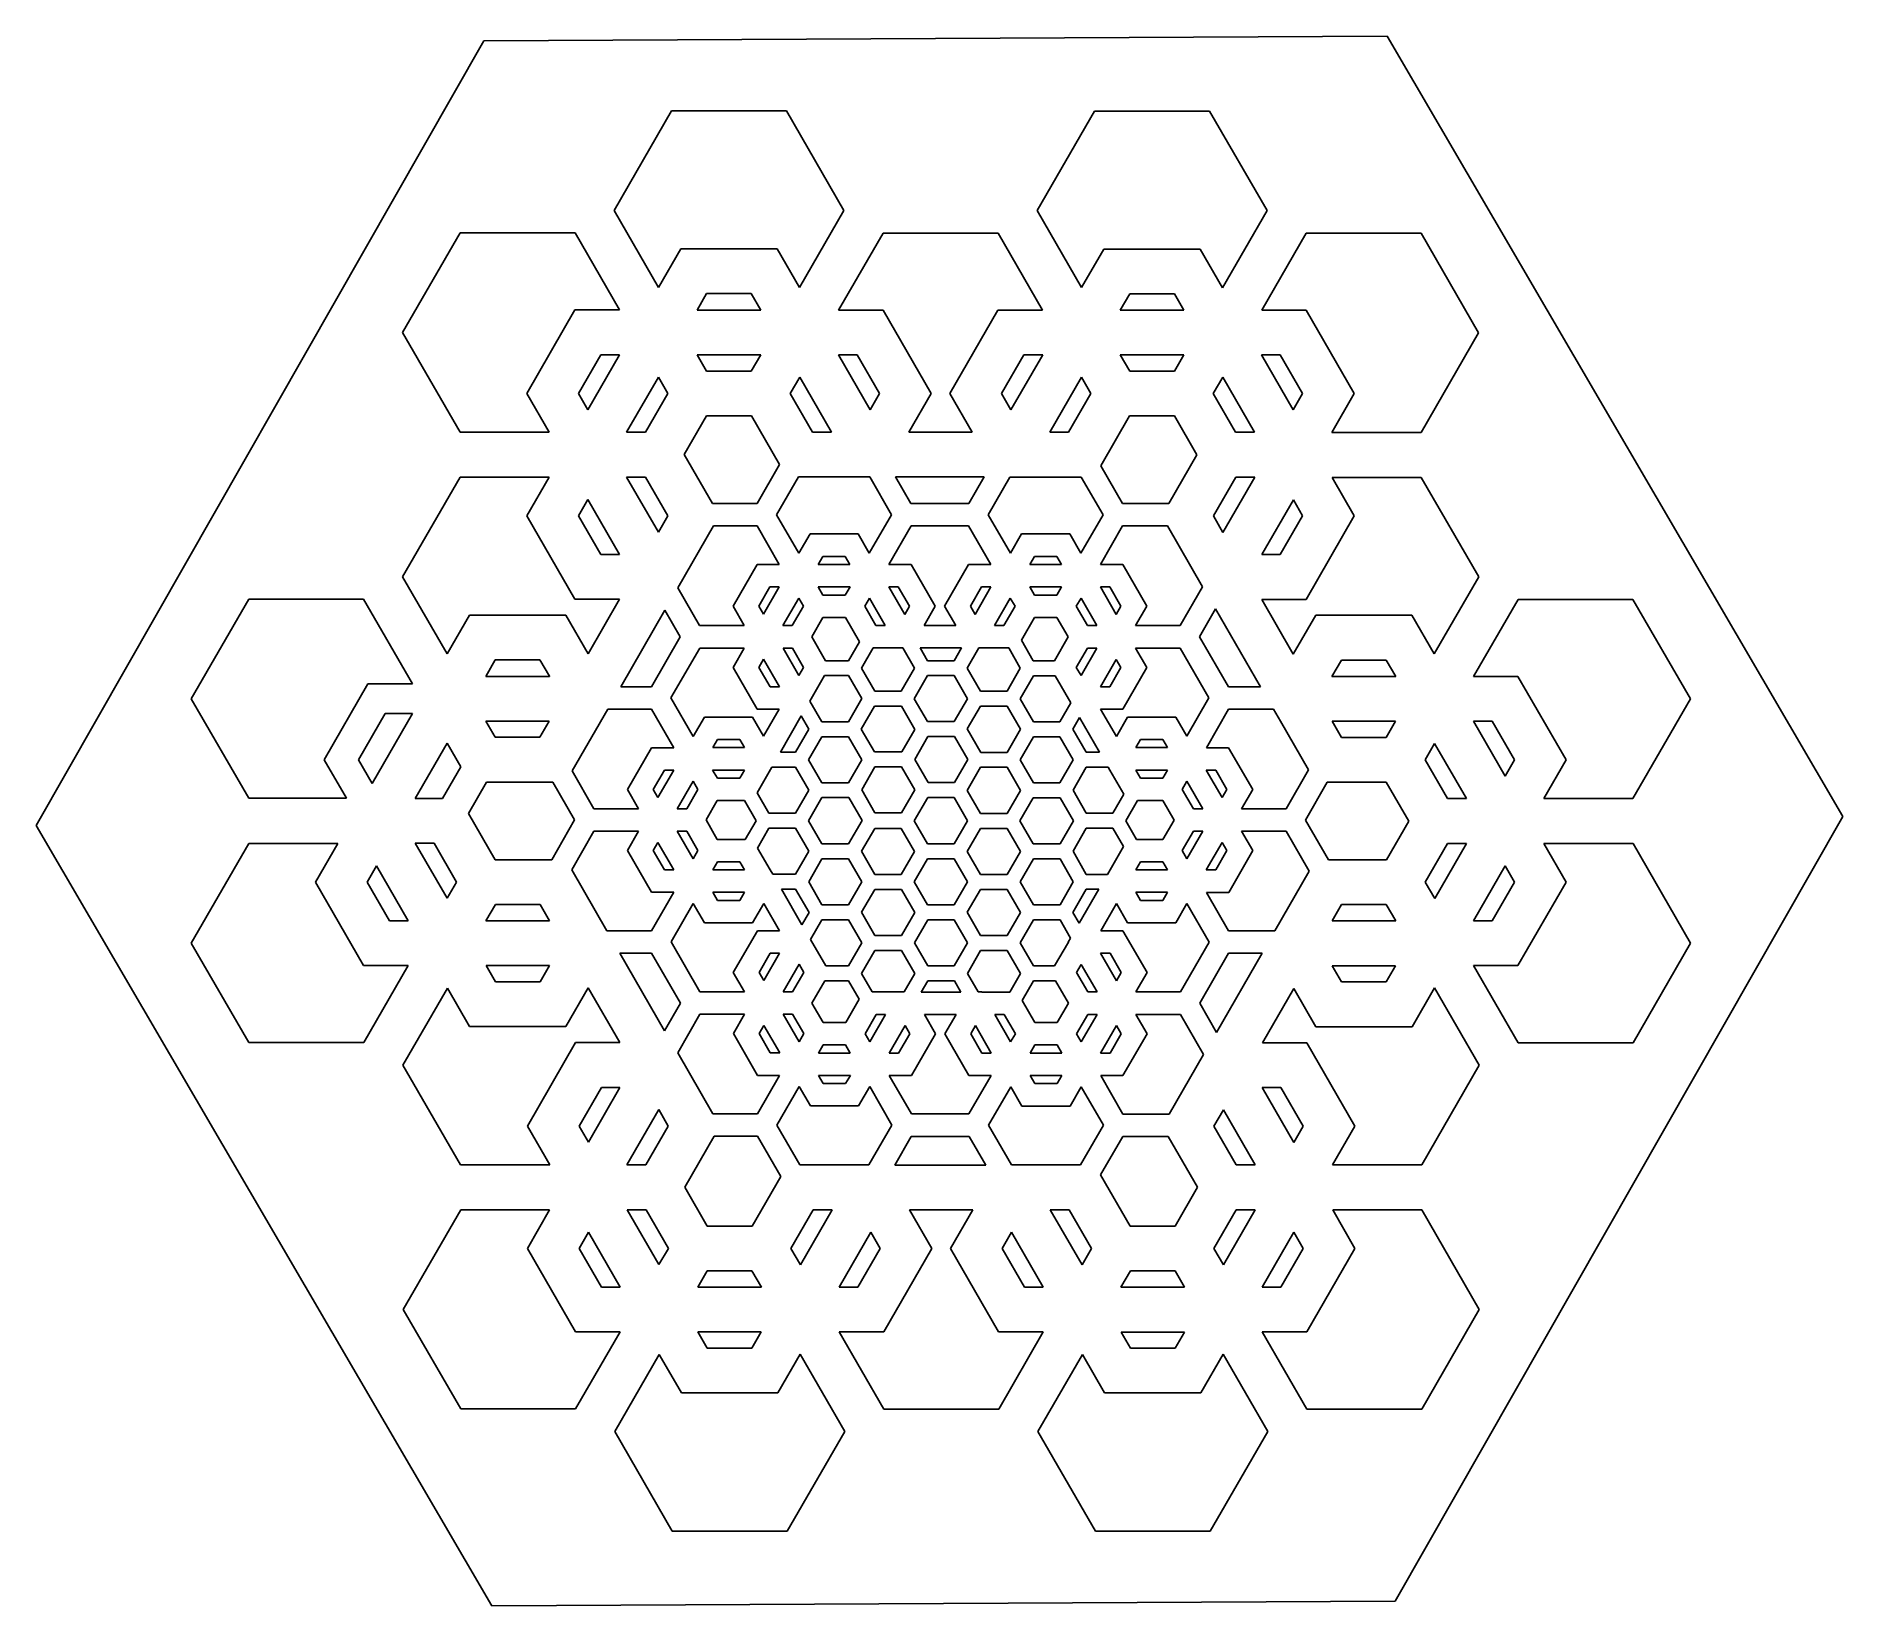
# Model space of a CAD drawing. Extents: x 129 to 1341, y 85 to 1137.
import ezdxf

# ---------------------------------------------------------------- set-up
doc = ezdxf.new("R2010")
doc.units = 0
doc.layers.add('Layer_1', color=7, linetype='CONTINUOUS')

msp = doc.modelspace()

# ---------------------------------------------------------------- linework, layer by layer
at = {"layer": 'Layer_1', "color": 1}
for p, q in [((429.560962, 1134.069908), (129.338783, 607.93713)), ((1035.316707, 1137.135899), (429.560962, 1134.069908)), ((1340.849709, 614.069113), (1035.316707, 1137.135899)), ((129.338783, 607.93713), (434.871326, 84.870696)), ((1040.627106, 87.936688), (1340.849709, 614.069113)), ((434.871326, 84.870696), (1040.627106, 87.936688)), ((1040.627106, 87.936688), (1040.627106, 87.936688))]:
    msp.add_line(p, q, dxfattribs=at)
at = {"layer": 'Layer_1', "color": 5}
for p, q in [((516.881011, 1020.302249), (555.420572, 1087.05486)), ((555.420572, 1087.05486), (632.500718, 1087.05486)), ((632.500718, 1087.05486), (671.040138, 1020.301896)), ((800.561264, 1020.192535), (839.101002, 1086.945146)), ((839.101002, 1086.945146), (916.180335, 1086.945146)), ((916.180335, 1086.945146), (954.720567, 1020.192183)), ((546.703222, 968.649233), (516.881011, 1020.302249)), ((671.040138, 1020.301896), (641.1872, 968.594905)), ((671.040138, 1020.301896), (671.040138, 1020.301896)), ((830.383086, 968.538813), (800.561264, 1020.192535)), ((954.720567, 1020.192183), (924.867453, 968.485191)), ((954.720567, 1020.192183), (954.720567, 1020.192183)), ((375.061875, 938.503313), (413.601789, 1005.256277)), ((413.601789, 1005.256277), (490.681617, 1005.256277)), ((490.681617, 1005.256277), (520.524712, 953.566571)), ((561.638775, 994.518427), (546.703222, 968.649233)), ((626.220144, 994.518427), (561.638775, 994.518427)), ((641.1872, 968.594905), (626.220144, 994.518427)), ((667.475318, 953.517888), (697.282571, 1005.145505)), ((697.282571, 1005.145505), (774.362434, 1005.145505)), ((774.362434, 1005.145505), (804.205705, 953.456152)), ((845.318816, 994.40836), (830.383086, 968.538813)), ((909.900221, 994.40836), (845.318816, 994.40836)), ((924.867453, 968.485191), (909.900221, 994.40836)), ((951.166084, 953.410996), (980.982332, 1005.054488)), ((980.982332, 1005.054488), (1058.062301, 1005.054488)), ((1058.062301, 1005.054488), (1096.601898, 938.301877)), ((572.625933, 953.549285), (578.959176, 964.51891)), ((578.959176, 964.51891), (608.899743, 964.51891)), ((608.899743, 964.51891), (615.23281, 953.549638)), ((856.306468, 953.439571), (862.639358, 964.408491)), ((862.639358, 964.408491), (892.579925, 964.408491)), ((892.579925, 964.408491), (898.912957, 953.439219)), ((490.638155, 953.566571), (458.347523, 897.637535)), ((520.524712, 953.566571), (490.638155, 953.566571)), ((615.23281, 953.549285), (572.625933, 953.549285)), ((615.23281, 953.549638), (615.23281, 953.549285)), ((697.253608, 953.517888), (667.475318, 953.517888)), ((729.544698, 897.588499), (697.253608, 953.517888)), ((774.319148, 953.456152), (742.028516, 897.527116)), ((804.205705, 953.456152), (774.319148, 953.456152)), ((898.912957, 953.439571), (856.306468, 953.439571)), ((898.912957, 953.439219), (898.912957, 953.439571)), ((980.930298, 953.410996), (951.166084, 953.410996)), ((1013.221, 897.480902), (980.930298, 953.410996)), ((413.602142, 871.750349), (375.061875, 938.503313)), ((1096.601898, 938.300819), (1058.062336, 871.548208)), ((1096.601898, 938.301877), (1096.601898, 938.300819)), ((492.988395, 897.63683), (507.95852, 923.565644)), ((520.597384, 923.565996), (499.307774, 886.691194)), ((507.95852, 923.565644), (520.597384, 923.565644)), ((520.597384, 923.565644), (520.597384, 923.565996)), ((578.958047, 912.660224), (572.671406, 923.54871)), ((572.671406, 923.54871), (615.185961, 923.54871)), ((615.185961, 923.549416), (608.899108, 912.660224)), ((615.185961, 923.54871), (615.185961, 923.549416)), ((688.601698, 886.674966), (667.330256, 923.518019)), ((667.330256, 923.518019), (679.932925, 923.518019)), ((679.932925, 923.518019), (694.903191, 897.588852)), ((776.668436, 897.527116), (791.638738, 923.456283)), ((804.277496, 923.456283), (782.987533, 886.581127)), ((791.638738, 923.456283), (804.277496, 923.456283)), ((804.277496, 923.456283), (804.277496, 923.456283)), ((862.639393, 912.549805), (856.352117, 923.439349)), ((856.352117, 923.439349), (898.866813, 923.439349)), ((898.866813, 923.439349), (892.579608, 912.549805)), ((898.866813, 923.439349), (898.866813, 923.439349)), ((972.29525, 886.594885), (951.040213, 923.410421)), ((951.040213, 923.410421), (963.610073, 923.410421)), ((963.610073, 923.410421), (978.580163, 897.480902)), ((608.899108, 912.660224), (578.958047, 912.660224)), ((892.579608, 912.549805), (862.639393, 912.549805)), ((458.347523, 897.637535), (473.292706, 871.751055)), ((499.307774, 886.691194), (492.988395, 897.63683)), ((525.297795, 871.707663), (546.568708, 908.55001)), ((552.869142, 897.636477), (537.899017, 871.707663)), ((546.568708, 908.55001), (552.869142, 897.636477)), ((552.869142, 897.636477), (552.869142, 897.636477)), ((635.022091, 897.589205), (641.341047, 908.533783)), ((649.992145, 871.659685), (635.022091, 897.589205)), ((641.341047, 908.533783), (662.630409, 871.660038)), ((694.903191, 897.589205), (688.601698, 886.674966)), ((694.903191, 897.588852), (694.903191, 897.589205)), ((714.562932, 871.639224), (729.544698, 897.588499)), ((742.028516, 897.527116), (756.973841, 871.639577)), ((782.987533, 886.581127), (776.668436, 897.527116)), ((808.976707, 871.598655), (830.247796, 908.441002)), ((836.548407, 897.527821), (821.578106, 871.598655)), ((830.247796, 908.441002), (836.548407, 897.528174)), ((836.548407, 897.528174), (836.548407, 897.527821)), ((918.699874, 897.480549), (925.034705, 908.452644)), ((933.669964, 871.55103), (918.699874, 897.480549)), ((925.034705, 908.452644), (946.340507, 871.55103)), ((978.580163, 897.480549), (972.29525, 886.594885)), ((978.580163, 897.480902), (978.580163, 897.480549)), ((998.248758, 871.548208), (1013.221, 897.480902)), ((563.849139, 856.656399), (578.862303, 882.660002)), ((578.862303, 882.660002), (609.00025, 882.660002)), ((609.00025, 882.660002), (627.904905, 849.916227)), ((843.205959, 849.059683), (862.542238, 882.551346)), ((862.542238, 882.551346), (892.678668, 882.551346)), ((892.678668, 882.551346), (907.734941, 856.47366)), ((473.292706, 871.750349), (413.602142, 871.750349)), ((473.292706, 871.751055), (473.292706, 871.750349)), ((537.899017, 871.707663), (525.297795, 871.707663)), ((662.630409, 871.659685), (649.992145, 871.659685)), ((662.630409, 871.660038), (662.630409, 871.659685)), ((756.973841, 871.639224), (714.562932, 871.639224)), ((756.973841, 871.639577), (756.973841, 871.639224)), ((821.578106, 871.598655), (808.976707, 871.598655)), ((946.340507, 871.55103), (933.669964, 871.55103)), ((946.340507, 871.55103), (946.340507, 871.55103)), ((1058.062336, 871.548208), (998.248758, 871.548208)), ((582.817824, 823.801852), (563.849139, 856.656399)), ((627.904905, 849.91658), (612.827536, 823.801852)), ((627.904905, 849.916227), (627.904905, 849.91658)), ((857.809371, 823.765163), (843.205959, 849.059683)), ((907.734941, 856.472955), (888.8511, 823.765163)), ((907.734941, 856.47366), (907.734941, 856.472955)), ((375.097682, 774.733991), (413.63742, 841.486955)), ((413.63742, 841.486955), (473.284592, 841.486955)), ((473.284592, 841.486955), (458.364738, 815.645277)), ((546.582501, 804.724688), (525.307708, 841.574444)), ((525.307708, 841.574444), (537.916409, 841.574444)), ((537.916409, 841.574444), (552.886993, 815.644924)), ((625.843625, 816.344835), (640.458855, 841.65911)), ((640.458855, 841.65911), (641.333321, 841.65911)), ((641.333321, 841.65911), (679.951975, 841.65911)), ((679.951975, 841.65911), (679.963616, 841.641471)), ((679.963616, 841.641471), (688.32011, 841.641471)), ((688.32011, 841.641471), (702.92437, 816.347305)), ((715.944198, 823.791621), (705.638642, 841.640766)), ((705.638642, 841.640766), (764.990116, 841.640766)), ((764.990116, 841.640413), (754.685125, 823.791621)), ((764.990116, 841.640766), (764.990116, 841.640413)), ((767.700473, 816.334605), (782.285893, 841.597374)), ((782.285893, 841.597374), (782.978326, 841.597374)), ((782.978326, 841.597374), (830.194421, 841.597374)), ((830.194421, 841.597374), (844.780089, 816.333899)), ((918.724392, 815.511221), (933.694694, 841.440388)), ((946.454454, 841.440388), (925.104167, 804.46081)), ((933.694694, 841.440388), (946.454454, 841.440388)), ((946.454454, 841.440388), (946.454454, 841.440388)), ((1013.246894, 815.510163), (998.343232, 841.324324)), ((998.343232, 841.324324), (1058.108198, 841.324324)), ((1058.108198, 841.324324), (1096.648464, 774.57136)), ((493.005752, 815.645277), (499.321356, 826.58421)), ((499.321356, 826.58421), (520.607509, 789.715758)), ((951.153666, 789.582055), (972.36443, 826.31998)), ((972.36443, 826.31998), (978.604963, 815.511574)), ((458.364738, 815.645277), (490.655335, 759.715888)), ((507.975489, 789.715405), (493.005752, 815.645277)), ((552.886993, 815.644571), (546.582501, 804.724688)), ((552.886993, 815.644924), (552.886993, 815.644571)), ((612.827536, 823.801852), (582.817824, 823.801852)), ((640.79664, 790.44636), (625.843625, 816.344835)), ((702.923982, 816.345188), (688.011888, 790.516916)), ((702.92437, 816.347305), (702.923982, 816.345188)), ((754.685125, 823.791621), (715.944198, 823.791621)), ((782.652994, 790.436483), (767.700473, 816.334605)), ((844.780089, 816.334252), (829.868172, 790.50598)), ((844.780089, 816.333899), (844.780089, 816.334252)), ((888.8511, 823.765163), (857.809371, 823.765163)), ((925.104167, 804.46081), (918.724392, 815.511221)), ((978.604963, 815.511574), (963.634661, 789.582055)), ((978.604963, 815.511574), (978.604963, 815.511574)), ((980.956262, 759.58148), (1013.246894, 815.510163)), ((559.617464, 767.303433), (583.576543, 808.801741)), ((583.576543, 808.801741), (612.738565, 808.801741)), ((612.738565, 808.801741), (627.681315, 782.920199)), ((648.279056, 803.406358), (640.79664, 790.44636)), ((676.240047, 803.406358), (648.279056, 803.406358)), ((680.570041, 803.406358), (676.240047, 803.406358)), ((688.011888, 790.516916), (680.570041, 803.406358)), ((701.11917, 782.90891), (716.053488, 808.775988)), ((716.053488, 808.775988), (754.593543, 808.775988)), ((754.593543, 808.775988), (769.52645, 782.91138)), ((790.135058, 803.395774), (782.652994, 790.436483)), ((818.096048, 803.395774), (790.135058, 803.395774)), ((822.426395, 803.395774), (818.096048, 803.395774)), ((829.868172, 790.50598), (822.426395, 803.395774)), ((842.974537, 782.900091), (857.908855, 808.767169)), ((857.908855, 808.767169), (887.977481, 808.767169)), ((887.977481, 808.767169), (911.482605, 768.053791)), ((520.607509, 789.715405), (507.975489, 789.715405)), ((520.607509, 789.715758), (520.607509, 789.715405)), ((653.798476, 782.968883), (656.938199, 788.406952)), ((656.938199, 788.406952), (671.908747, 788.406952)), ((671.908747, 788.406952), (675.048116, 782.968883)), ((795.655818, 782.958652), (798.795541, 788.396721)), ((798.795541, 788.396721), (813.766512, 788.396721)), ((813.766512, 788.396721), (816.905846, 782.959005)), ((963.634661, 789.582055), (951.153666, 789.582055)), ((612.774866, 782.920552), (596.629462, 754.955858)), ((627.681315, 782.920552), (612.774866, 782.920552)), ((627.681315, 782.920199), (627.681315, 782.920552)), ((675.048116, 782.968883), (653.798476, 782.968883)), ((675.048116, 782.968883), (675.048116, 782.968883)), ((711.75468, 782.90891), (701.11917, 782.90891)), ((716.084392, 782.90891), (711.75468, 782.90891)), ((732.230466, 754.944216), (716.084392, 782.90891)), ((754.63055, 782.91138), (738.484969, 754.946333)), ((769.52645, 782.91138), (754.63055, 782.91138)), ((816.905846, 782.958652), (795.655818, 782.958652)), ((816.905846, 782.959005), (816.905846, 782.958652)), ((853.609764, 782.900091), (842.974537, 782.900091)), ((857.940146, 782.900091), (853.609764, 782.900091)), ((874.08555, 754.935044), (857.940146, 782.900091)), ((404.944234, 723.03723), (375.097682, 774.733991)), ((574.198157, 742.04913), (559.617464, 767.303433)), ((613.949686, 754.95621), (621.434925, 767.920794)), ((627.67567, 767.920794), (617.069935, 749.551302)), ((621.434925, 767.920794), (627.67567, 767.920794)), ((627.67567, 767.920794), (627.67567, 767.920794)), ((656.939257, 762.477433), (653.768914, 767.968771)), ((653.768914, 767.968771), (675.079937, 767.968771)), ((675.079937, 767.968771), (671.909523, 762.477433)), ((675.079937, 767.968771), (675.079937, 767.968771)), ((711.757925, 749.48251), (701.119523, 767.908446)), ((701.119523, 767.908446), (707.425179, 767.908446)), ((707.425179, 767.908446), (714.910876, 754.94351)), ((755.805935, 754.94598), (763.291174, 767.910563)), ((769.531248, 767.910563), (758.926043, 749.541777)), ((763.291174, 767.910563), (769.531248, 767.910563)), ((769.531248, 767.910563), (769.531248, 767.910563)), ((798.796105, 762.466496), (795.625303, 767.958188)), ((795.625303, 767.958188), (816.936785, 767.958188)), ((816.936785, 767.958188), (813.766195, 762.466496)), ((816.936785, 767.958188), (816.936785, 767.958188)), ((853.609023, 749.463108), (842.965788, 767.898216)), ((842.965788, 767.898216), (849.281568, 767.898216)), ((849.281568, 767.898216), (856.767266, 754.933633)), ((911.482605, 768.052733), (896.448804, 742.013499)), ((911.482605, 768.053791), (911.482605, 768.052733)), ((1096.648464, 774.571713), (1066.885309, 723.020296)), ((1096.648464, 774.57136), (1096.648464, 774.571713)), ((233.345574, 692.964335), (271.885488, 759.717299)), ((271.885488, 759.717299), (348.964645, 759.717299)), ((348.964645, 759.717299), (381.694556, 703.027674)), ((490.655335, 759.715888), (499.315676, 759.715888)), ((499.315676, 759.715888), (520.585883, 759.715888)), ((520.585883, 759.715183), (499.446028, 723.099671)), ((520.585883, 759.715888), (520.585883, 759.715183)), ((521.338076, 701.022485), (550.950772, 752.313199)), ((550.950772, 752.313199), (561.250296, 734.474285)), ((596.629462, 754.955858), (604.081116, 742.04913)), ((617.069935, 749.551302), (613.949686, 754.95621)), ((630.025452, 741.991627), (640.700508, 760.481063)), ((643.890254, 754.95621), (636.405015, 741.991627)), ((640.700508, 760.481063), (643.890254, 754.95621)), ((643.890254, 754.95621), (643.890254, 754.95621)), ((671.909523, 762.477433), (656.939257, 762.477433)), ((684.96985, 754.943863), (688.12192, 760.403452)), ((692.454701, 741.978927), (684.96985, 754.943863)), ((688.12192, 760.403452), (698.759263, 741.97928)), ((714.910876, 754.94351), (711.757925, 749.48251)), ((714.910876, 754.94351), (714.910876, 754.94351)), ((724.7798, 742.039252), (732.230466, 754.944216)), ((738.484969, 754.946333), (745.936835, 742.039958)), ((758.926043, 749.541777), (755.805935, 754.94598)), ((771.891649, 741.980691), (782.562471, 760.463071)), ((785.747631, 754.945274), (778.262392, 741.980691)), ((782.562471, 760.463071), (785.747631, 754.945627)), ((785.747631, 754.945627), (785.747631, 754.945274)), ((813.766195, 762.466496), (798.796105, 762.466496)), ((826.82624, 754.933633), (829.978309, 760.393221)), ((834.311091, 741.968696), (826.82624, 754.933633)), ((829.978309, 760.393221), (840.615618, 741.969049)), ((856.767266, 754.93328), (853.609023, 749.463108)), ((856.767266, 754.933633), (856.767266, 754.93328)), ((866.625359, 742.013499), (874.08555, 754.935044)), ((909.465387, 734.558952), (920.207117, 753.164452)), ((920.207117, 753.164452), (950.341501, 700.970627)), ((972.318992, 722.903527), (951.143612, 759.58148)), ((951.143612, 759.58148), (980.956262, 759.58148)), ((1093.193465, 707.930933), (1123.010066, 759.574777)), ((1123.010066, 759.574777), (1200.090105, 759.574777)), ((1200.090105, 759.574777), (1238.629666, 692.822166)), ((419.921944, 748.979449), (404.944234, 723.03723)), ((484.503984, 748.979449), (419.921944, 748.979449)), ((499.446028, 723.099671), (484.503984, 748.979449)), ((604.081116, 742.04913), (574.198157, 742.04913)), ((636.405015, 741.991627), (630.025452, 741.991627)), ((649.38505, 734.475344), (656.89269, 747.479085)), ((656.89269, 747.479085), (671.959512, 747.479085)), ((671.959512, 747.479085), (681.383265, 731.15641)), ((698.759263, 741.978927), (692.454701, 741.978927)), ((698.759263, 741.97928), (698.759263, 741.978927)), ((745.936835, 742.039252), (724.7798, 742.039252)), ((745.936835, 742.039958), (745.936835, 742.039252)), ((778.262392, 741.980691), (771.891649, 741.980691)), ((789.975708, 732.271188), (798.749291, 747.467444)), ((798.749291, 747.467444), (813.816289, 747.467444)), ((813.816289, 747.467444), (821.345026, 734.427366)), ((840.615618, 741.968696), (834.311091, 741.968696)), ((840.615618, 741.969049), (840.615618, 741.968696)), ((896.448804, 742.013499), (866.625359, 742.013499)), ((987.345209, 748.929708), (972.318992, 722.903527)), ((1051.926578, 748.929708), (987.345209, 748.929708)), ((1066.885309, 723.020296), (1051.926578, 748.929708)), ((561.250296, 734.474285), (541.936771, 701.022485)), ((555.03735, 693.564763), (574.304837, 726.937188)), ((561.250296, 734.474285), (561.250296, 734.474285)), ((574.304837, 726.937188), (604.127648, 726.937188)), ((604.127648, 726.937188), (596.641527, 713.970841)), ((640.780588, 708.560641), (630.172243, 726.934719)), ((630.172243, 726.934719), (636.418879, 726.934719)), ((636.418879, 726.934719), (643.903907, 713.970135)), ((658.628251, 718.464877), (649.38505, 734.475344)), ((681.383265, 731.155705), (674.056246, 718.464877)), ((681.383265, 731.15641), (681.383265, 731.155705)), ((682.722374, 713.476952), (690.518233, 726.979874)), ((690.518233, 726.979874), (710.579436, 726.979874)), ((710.579436, 726.979874), (718.37519, 713.477305)), ((727.055393, 718.441241), (722.10084, 727.022208)), ((722.10084, 727.022208), (749.932467, 727.022208)), ((749.932467, 727.02256), (744.978056, 718.441241)), ((749.932467, 727.022208), (749.932467, 727.02256)), ((753.643654, 713.448024), (761.456271, 726.979874)), ((761.456271, 726.979874), (781.484559, 726.979874)), ((781.484559, 726.979874), (789.296928, 713.447671)), ((797.976567, 718.414077), (789.975708, 732.271188)), ((821.345026, 734.427366), (812.099602, 718.414077)), ((821.345026, 734.427366), (821.345026, 734.427366)), ((928.857405, 700.970627), (909.465387, 734.558952)), ((430.892451, 707.981027), (437.242451, 718.97958)), ((437.242451, 718.97958), (467.183124, 718.97958)), ((467.183124, 718.97958), (473.533336, 707.981733)), ((613.96214, 713.970841), (617.104684, 719.413849)), ((617.104684, 719.413849), (627.731938, 701.006258)), ((674.056246, 718.464877), (658.628251, 718.464877)), ((744.978056, 718.441241), (727.055393, 718.441241)), ((812.099602, 718.414077), (797.976567, 718.414077)), ((826.835059, 713.937327), (834.320298, 726.90191)), ((840.620874, 726.90191), (829.98533, 708.48056)), ((834.320298, 726.90191), (840.620874, 726.90191)), ((840.620874, 726.90191), (840.620874, 726.90191)), ((843.038601, 700.973096), (853.649451, 719.351408)), ((853.649451, 719.351408), (856.774674, 713.93768)), ((874.093382, 713.939091), (866.620773, 726.882155)), ((866.620773, 726.882155), (896.465773, 726.882155)), ((896.465773, 726.882155), (915.735871, 693.505849)), ((998.250628, 707.818749), (1004.665363, 718.929485)), ((1004.665363, 718.929485), (1034.605895, 718.929485)), ((1034.605895, 718.929485), (1041.020736, 707.818749)), ((351.80814, 703.027674), (322.404465, 652.09891)), ((381.694556, 703.027674), (351.80814, 703.027674)), ((473.533336, 707.981027), (430.892451, 707.981027)), ((473.533336, 707.981733), (473.533336, 707.981027)), ((596.641527, 713.970841), (612.786966, 686.006146)), ((621.447167, 701.006258), (613.96214, 713.970841)), ((643.903906, 713.970488), (640.780588, 708.560641)), ((643.903907, 713.970135), (643.903906, 713.970488)), ((648.198976, 691.41423), (658.042534, 708.46398)), ((658.042534, 708.46398), (674.008022, 708.46398)), ((674.008022, 708.46398), (682.92127, 693.025366)), ((691.635198, 698.038691), (682.722374, 713.476952)), ((718.37519, 713.476599), (709.462083, 698.038691)), ((718.19485, 693.003494), (727.10584, 708.437521)), ((718.37519, 713.477305), (718.37519, 713.476599)), ((727.10584, 708.437521), (744.928632, 708.437521)), ((744.928632, 708.437521), (753.841774, 692.999613)), ((762.557114, 698.009763), (753.643654, 713.448024)), ((789.296928, 713.447671), (780.383821, 698.009763)), ((789.111967, 692.977388), (798.025074, 708.415649)), ((789.296928, 713.447671), (789.296928, 713.447671)), ((798.025074, 708.415649), (812.701053, 708.415649)), ((812.701053, 708.415649), (823.190089, 690.249005)), ((829.98533, 708.48056), (826.835059, 713.937327)), ((856.774674, 713.938033), (849.289435, 700.973096)), ((856.774674, 713.93768), (856.774674, 713.938033)), ((857.947801, 685.974044), (874.093382, 713.939091)), ((1041.020736, 707.818749), (998.250628, 707.818749)), ((1041.020736, 707.818749), (1041.020736, 707.818749)), ((1122.957714, 707.930933), (1093.193465, 707.930933)), ((1155.24831, 652.001896), (1122.957714, 707.930933)), ((271.88517, 626.211371), (233.345574, 692.964335)), ((541.936771, 701.022485), (521.338076, 701.022485)), ((569.989906, 667.666641), (555.03735, 693.564763)), ((627.731938, 701.006258), (621.447167, 701.006258)), ((627.731938, 701.006258), (627.731938, 701.006258)), ((656.181455, 677.588163), (648.198976, 691.41423)), ((682.92127, 693.026424), (674.008163, 677.588163)), ((682.92127, 693.025366), (682.92127, 693.026424)), ((709.462083, 698.038691), (691.635198, 698.038691)), ((727.084179, 677.60686), (718.19485, 693.003494)), ((753.841774, 692.998908), (744.955125, 677.60686)), ((753.841774, 692.999613), (753.841774, 692.998908)), ((780.383821, 698.009763), (762.557114, 698.009763)), ((798.025215, 677.538774), (789.111967, 692.977388)), ((849.289435, 700.973096), (843.038601, 700.973096)), ((915.735871, 693.505496), (900.879516, 667.773533)), ((915.735871, 693.505849), (915.735871, 693.505496)), ((950.341501, 700.970627), (928.857405, 700.970627)), ((950.341501, 700.970627), (950.341501, 700.970627)), ((1238.629666, 692.82146), (1200.089929, 626.068496)), ((1238.629666, 692.822166), (1238.629666, 692.82146)), ((345.498639, 652.097852), (363.355721, 683.027291)), ((381.76751, 683.027291), (354.704516, 636.153002)), ((363.355721, 683.027291), (381.76751, 683.027291)), ((381.76751, 683.027291), (381.76751, 683.027291)), ((488.794538, 644.553346), (512.736155, 686.021669)), ((512.736155, 686.021669), (541.933102, 686.021669)), ((541.933102, 686.021669), (556.87571, 660.140833)), ((577.472323, 680.626638), (569.989906, 667.666641)), ((605.432961, 680.626638), (577.472323, 680.626638)), ((609.763131, 680.626638), (605.432961, 680.626638)), ((617.163104, 667.810221), (609.763131, 680.626638)), ((612.786966, 686.006146), (627.66865, 686.006146)), ((627.66865, 686.006146), (617.163104, 667.810221)), ((627.66865, 686.006146), (627.66865, 686.006146)), ((628.3729, 657.079427), (642.424392, 681.417213)), ((642.424392, 681.417213), (647.545526, 672.546969)), ((682.664553, 672.581188), (691.588773, 688.038499)), ((691.588773, 688.038499), (709.505862, 688.038499)), ((709.505862, 688.038499), (718.577225, 672.326835)), ((753.750687, 672.838716), (762.510335, 688.01063)), ((762.510335, 688.01063), (780.432999, 688.01063)), ((780.432999, 688.01063), (789.38798, 672.500049)), ((823.190089, 690.248299), (815.852135, 677.538774)), ((823.190089, 690.249005), (823.190089, 690.248299)), ((824.523342, 672.560374), (828.976632, 680.27386)), ((828.976632, 680.27386), (842.387091, 657.046266)), ((853.698805, 667.643005), (843.115225, 685.974044)), ((843.115225, 685.974044), (857.947801, 685.974044)), ((861.181574, 680.603355), (853.698805, 667.643005)), ((889.141788, 680.603355), (861.181574, 680.603355)), ((893.471959, 680.603355), (889.141788, 680.603355)), ((900.879516, 667.773533), (893.471959, 680.603355)), ((914.025604, 660.103791), (928.959922, 685.970869)), ((928.959922, 685.970869), (959.002266, 685.970869)), ((959.002266, 685.970869), (963.708357, 677.819233)), ((437.240652, 667.121599), (430.970415, 677.982569)), ((430.970415, 677.982569), (473.451668, 677.982569)), ((467.181219, 667.121599), (437.240652, 667.121599)), ((473.451668, 677.982216), (467.181219, 667.121599)), ((473.451668, 677.982569), (473.451668, 677.982216)), ((647.545526, 672.546969), (638.615309, 657.079427)), ((647.29403, 652.090796), (656.203257, 667.522002)), ((647.545526, 672.546969), (647.545526, 672.546969)), ((674.008163, 677.588163), (656.181455, 677.588163)), ((656.203257, 667.522002), (674.017053, 667.522002)), ((674.017053, 667.522002), (682.930019, 652.083741)), ((691.496239, 657.284391), (682.664553, 672.581188)), ((718.577225, 672.32613), (709.892895, 657.284391)), ((718.484621, 652.168055), (727.371446, 667.560455)), ((718.577225, 672.326835), (718.577225, 672.32613)), ((744.955125, 677.60686), (727.084179, 677.60686)), ((727.371446, 667.560455), (745.251212, 667.560455)), ((745.251212, 667.560455), (754.072067, 652.281649)), ((762.898179, 656.994055), (753.750687, 672.838716)), ((789.38798, 672.500402), (780.435539, 656.994055)), ((789.147456, 652.079508), (798.040455, 667.482491)), ((789.38798, 672.500049), (789.38798, 672.500402)), ((815.852135, 677.538774), (798.025215, 677.538774)), ((798.040455, 667.482491), (815.862577, 667.482491)), ((815.862577, 667.482491), (824.775719, 652.044935)), ((833.481075, 657.04556), (824.523342, 672.560374)), ((963.708357, 677.819233), (963.818953, 677.819233)), ((963.818953, 677.819233), (982.576323, 645.330869)), ((1004.665257, 667.071152), (998.460425, 677.819233)), ((998.460425, 677.819233), (1040.81115, 677.819233)), ((1034.605789, 667.071152), (1004.665257, 667.071152)), ((1040.81115, 677.819233), (1034.605789, 667.071152)), ((1040.81115, 677.819233), (1040.81115, 677.819233)), ((1114.323513, 641.115174), (1093.068123, 677.930005)), ((1093.068123, 677.930005), (1105.638195, 677.930005)), ((1105.638195, 677.930005), (1120.608249, 652.000485)), ((383.504553, 626.034983), (404.913754, 663.116866)), ((404.913754, 663.116866), (414.101005, 647.203766)), ((541.969085, 660.14048), (525.823681, 632.175785)), ((556.87571, 660.14048), (541.969085, 660.14048)), ((556.87571, 660.140833), (556.87571, 660.14048)), ((582.99319, 660.18881), (586.132559, 665.626527)), ((604.242371, 660.18881), (582.99319, 660.18881)), ((586.132559, 665.626527), (601.102649, 665.626527)), ((601.102649, 665.626527), (604.242371, 660.189163)), ((604.242371, 660.189163), (604.242371, 660.18881)), ((638.615309, 657.079427), (628.3729, 657.079427)), ((709.892895, 657.284391), (691.496239, 657.284391)), ((780.435539, 656.994055), (762.898179, 656.994055)), ((842.387091, 657.04556), (833.481075, 657.04556)), ((842.387091, 657.046266), (842.387091, 657.04556)), ((866.7017, 660.165527), (869.841775, 665.604302)), ((887.951693, 660.165527), (866.7017, 660.165527)), ((869.841775, 665.604302), (884.811865, 665.604302)), ((884.811865, 665.604302), (887.951693, 660.166233)), ((887.951693, 660.166233), (887.951693, 660.165527)), ((924.660619, 660.103791), (914.025604, 660.103791)), ((928.990825, 660.103791), (924.660619, 660.103791)), ((945.136265, 632.138744), (928.990825, 660.103791)), ((1060.728525, 651.99978), (1067.064061, 662.973285)), ((1067.064061, 662.973285), (1088.369828, 626.07026)), ((322.404465, 652.09891), (337.350142, 626.212077)), ((354.704516, 636.153002), (345.498639, 652.097852)), ((414.101005, 647.203766), (401.879195, 626.034983)), ((414.101005, 647.203766), (414.101005, 647.203766)), ((503.392694, 619.268705), (488.794538, 644.553346)), ((543.144223, 632.17508), (550.629462, 645.140016)), ((556.869536, 645.140016), (546.264331, 626.77123)), ((550.629462, 645.140016), (556.869536, 645.140016)), ((556.869536, 645.140016), (556.869536, 645.140016)), ((586.132841, 639.69736), (582.964826, 645.184819)), ((582.964826, 645.184819), (604.271052, 645.184819)), ((604.271052, 645.184113), (601.103284, 639.69736)), ((604.271052, 645.184819), (604.271052, 645.184113)), ((612.805487, 629.967749), (622.685029, 647.079588)), ((622.685029, 647.079588), (638.579008, 647.079588)), ((638.579008, 647.079588), (647.492256, 631.640974)), ((656.206961, 636.652535), (647.29403, 652.090796)), ((682.930019, 652.083741), (674.020792, 636.652535)), ((682.924163, 631.845938), (691.83727, 647.283846)), ((682.930019, 652.083741), (682.930019, 652.083741)), ((691.83727, 647.283846), (709.663519, 647.283846)), ((709.663519, 647.283846), (718.576943, 631.845233)), ((727.397728, 636.730499), (718.484621, 652.168055)), ((754.072067, 652.282355), (745.093344, 636.730499)), ((753.716115, 631.44236), (762.695191, 646.994569)), ((754.072067, 652.281649), (754.072067, 652.282355)), ((762.695191, 646.994569), (780.390701, 646.994569)), ((780.390701, 646.994569), (789.304196, 631.556308)), ((798.06074, 636.641952), (789.147456, 652.079508)), ((824.775719, 652.045288), (815.88272, 636.641952)), ((824.618098, 631.60746), (833.531205, 647.045721)), ((824.775719, 652.044935), (824.775719, 652.045288)), ((833.531205, 647.045721), (848.159594, 647.045721)), ((848.159594, 647.045721), (849.265764, 645.129785)), ((849.265764, 645.129785), (849.371456, 645.129785)), ((849.371456, 645.129785), (858.724653, 628.929524)), ((869.841316, 639.673724), (866.691646, 645.12908)), ((866.691646, 645.12908), (887.961394, 645.12908)), ((887.961394, 645.129785), (884.811441, 639.673724)), ((887.961394, 645.12908), (887.961394, 645.129785)), ((924.656386, 626.669983), (914.013327, 645.104033)), ((914.013327, 645.104033), (920.329037, 645.104033)), ((920.329037, 645.104033), (927.814276, 632.139449)), ((982.576323, 645.330163), (967.500012, 619.217199)), ((982.576323, 645.330869), (982.576323, 645.330163)), ((1075.699285, 626.070613), (1060.728525, 651.99978)), ((1120.608249, 652.000485), (1114.323513, 641.115174)), ((1120.608249, 652.000485), (1120.608249, 652.000485)), ((1140.275716, 626.068496), (1155.24831, 652.001896)), ((419.246198, 616.117341), (431.372581, 637.120671)), ((431.372581, 637.120671), (475.765185, 637.120671)), ((475.765185, 637.120671), (490.445996, 611.692449)), ((525.823681, 632.175785), (533.275618, 619.268705)), ((546.264331, 626.77123), (543.144223, 632.17508)), ((559.219989, 619.210496), (569.895045, 637.700285)), ((573.084791, 632.175433), (565.599552, 619.210496)), ((569.895045, 637.700285), (573.084791, 632.175433)), ((573.084791, 632.175433), (573.084791, 632.175433)), ((601.103284, 639.69736), (586.132841, 639.69736)), ((647.492256, 631.64168), (638.578973, 616.203419)), ((647.492256, 631.640974), (647.492256, 631.64168)), ((674.020792, 636.652535), (656.206961, 636.652535)), ((691.837128, 616.407677), (682.924163, 631.845938)), ((718.576943, 631.845585), (709.663836, 616.407677)), ((718.576943, 631.845233), (718.576943, 631.845585)), ((745.093344, 636.730499), (727.397728, 636.730499)), ((762.563958, 616.117694), (753.716115, 631.44236)), ((789.304196, 631.556308), (780.390736, 616.117694)), ((789.304196, 631.556308), (789.304196, 631.556308)), ((815.88272, 636.641952), (798.06074, 636.641952)), ((833.531064, 616.169552), (824.618098, 631.60746)), ((884.811441, 639.673724), (869.841316, 639.673724)), ((897.874308, 632.138391), (901.026554, 637.598333)), ((905.359547, 619.17416), (897.874308, 632.138391)), ((901.026554, 637.598333), (911.663722, 619.173808)), ((927.814276, 632.139449), (924.656386, 626.669983)), ((927.814276, 632.139449), (927.814276, 632.139449)), ((937.676073, 619.217199), (945.136265, 632.138744)), ((980.460821, 611.667402), (995.127557, 637.07093)), ((995.127557, 637.07093), (996.00481, 637.07093)), ((996.00481, 637.07093), (1034.707037, 637.07093)), ((1034.707037, 637.07093), (1049.762781, 610.993596)), ((337.350142, 626.211371), (271.88517, 626.211371)), ((337.350142, 626.212077), (337.350142, 626.211371)), ((401.879195, 626.034983), (383.504553, 626.034983)), ((533.275618, 619.268705), (503.392694, 619.268705)), ((565.599552, 619.210496), (559.219989, 619.210496)), ((578.579269, 611.694919), (586.086733, 624.697955)), ((586.086733, 624.697955), (604.301214, 624.697955)), ((604.301214, 624.697955), (612.11556, 611.162577)), ((620.752441, 616.203419), (612.805487, 629.967749)), ((647.225309, 611.178452), (656.155526, 626.645994)), ((656.155526, 626.645994), (674.37925, 626.645994)), ((674.37925, 626.645994), (683.181655, 611.399996)), ((718.129903, 611.075088), (727.168599, 626.73066)), ((727.168599, 626.73066), (744.891096, 626.73066)), ((744.891096, 626.73066), (753.926935, 611.080027)), ((789.039401, 611.100841), (797.99149, 626.606483)), ((797.99149, 626.606483), (815.958815, 626.606483)), ((815.958815, 626.606483), (824.8933, 611.130827)), ((858.724653, 628.929171), (851.357771, 616.169552)), ((858.724653, 628.929524), (858.724653, 628.929171)), ((860.008306, 611.150935), (867.815807, 624.673966)), ((867.815807, 624.673966), (884.864005, 624.673966)), ((884.864005, 624.673966), (892.392742, 611.633888)), ((911.663722, 619.17416), (905.359547, 619.17416)), ((911.663722, 619.173808), (911.663722, 619.17416)), ((967.500012, 619.217199), (937.676073, 619.217199)), ((1088.369828, 626.070613), (1075.699285, 626.070613)), ((1088.369828, 626.07026), (1088.369828, 626.070613)), ((1200.089929, 626.068496), (1140.275716, 626.068496)), ((437.190804, 585.03656), (419.246198, 616.117341)), ((490.445997, 611.692802), (475.056066, 585.03656)), ((490.445996, 611.692449), (490.445997, 611.692802)), ((586.107265, 598.655546), (578.579269, 611.694919)), ((612.11556, 611.16293), (604.894375, 598.655546)), ((612.11556, 611.162577), (612.11556, 611.16293)), ((613.113991, 592.895038), (620.760097, 606.138316)), ((638.578973, 616.203419), (620.752441, 616.203419)), ((620.760097, 606.138316), (638.586805, 606.138316)), ((638.586805, 606.138316), (647.499735, 590.700408)), ((656.172142, 595.681983), (647.225309, 611.178452)), ((683.181655, 611.399644), (674.106976, 595.681983)), ((682.764531, 590.681005), (691.647828, 606.067408)), ((683.181655, 611.399996), (683.181655, 611.399644)), ((691.647828, 606.067408), (709.474606, 606.067408)), ((709.663836, 616.407677), (691.837128, 616.407677)), ((709.474606, 606.067408), (718.387537, 590.629499)), ((727.063683, 595.601196), (718.129903, 611.075088)), ((753.926935, 611.080027), (744.990368, 595.601196)), ((753.66154, 590.624913), (762.575, 606.063174)), ((753.926935, 611.080027), (753.926935, 611.080027)), ((780.390736, 616.117694), (762.563958, 616.117694)), ((762.575, 606.063174), (780.401566, 606.063174)), ((780.401566, 606.063174), (789.314673, 590.625619)), ((797.956741, 595.654819), (789.039401, 611.100841)), ((824.8933, 611.130474), (815.958497, 595.654819)), ((824.629598, 590.674302), (833.542882, 606.112563)), ((824.8933, 611.130827), (824.8933, 611.130474)), ((851.357771, 616.169552), (833.531064, 616.169552)), ((833.542882, 606.112563), (851.368919, 606.112563)), ((851.368919, 606.112563), (858.448217, 593.851771)), ((867.236229, 598.631558), (860.008306, 611.150935)), ((892.392741, 611.633183), (884.88616, 598.631558)), ((892.392742, 611.633888), (892.392741, 611.633183)), ((995.865251, 584.986819), (980.460821, 611.667402)), ((1049.762781, 610.993596), (1034.747677, 584.986819)), ((1049.762781, 610.993596), (1049.762781, 610.993596)), ((233.38064, 529.195719), (271.920201, 595.947977)), ((271.920201, 595.947977), (331.567515, 595.947977)), ((331.567515, 595.947977), (316.647661, 570.105946)), ((404.865318, 559.187474), (383.590772, 596.035113)), ((383.590772, 596.035113), (396.199367, 596.035113)), ((396.199367, 596.035113), (411.16928, 570.105241)), ((488.466843, 578.262169), (503.416859, 604.15641)), ((503.416859, 604.15641), (533.323666, 604.15641)), ((533.323666, 604.15641), (525.837192, 591.189358)), ((543.156323, 591.190063), (546.299044, 596.633424)), ((546.299044, 596.633424), (556.926616, 578.22548)), ((569.930075, 585.704016), (559.277598, 604.154999)), ((559.277598, 604.154999), (565.612463, 604.154999)), ((565.612463, 604.154999), (573.097667, 591.190769)), ((604.894375, 598.655546), (586.107265, 598.655546)), ((674.106976, 595.681983), (656.172142, 595.681983)), ((744.990368, 595.601196), (727.063683, 595.601196)), ((815.958497, 595.654819), (797.956741, 595.654819)), ((858.448217, 593.852477), (847.700489, 575.236746)), ((858.448217, 593.851771), (858.448217, 593.852477)), ((884.88616, 598.631558), (867.236229, 598.631558)), ((897.882634, 591.143144), (905.367696, 604.107374)), ((911.668131, 604.107374), (901.03294, 585.686377)), ((905.367696, 604.107374), (911.668131, 604.107374)), ((911.668131, 604.107374), (911.668131, 604.107374)), ((914.019007, 578.17856), (924.663547, 596.615433)), ((924.663547, 596.615433), (927.823096, 591.142791)), ((945.144767, 591.142438), (937.671522, 604.085502)), ((937.671522, 604.085502), (967.516981, 604.085502)), ((967.516981, 604.085502), (982.970588, 577.319899)), ((1060.751279, 570.032216), (1075.721404, 595.96103)), ((1088.480988, 595.96103), (1067.130877, 558.981452)), ((1075.721404, 595.96103), (1088.480988, 595.96103)), ((1088.480988, 595.96103), (1088.480988, 595.96103)), ((1155.273358, 570.032569), (1140.37019, 595.846377)), ((1140.37019, 595.846377), (1200.13512, 595.846377)), ((1200.13512, 595.846377), (1238.675069, 529.094119)), ((475.056066, 585.03656), (437.190804, 585.03656)), ((525.837192, 591.189358), (541.982491, 563.225369)), ((550.641527, 578.225833), (543.156323, 591.190063)), ((573.097667, 591.190416), (569.930075, 585.704016)), ((573.097667, 591.190769), (573.097667, 591.190416)), ((583.055137, 578.281571), (586.157994, 583.656141)), ((586.157994, 583.656141), (601.128119, 583.656141)), ((601.128119, 583.656141), (604.230659, 578.282277)), ((621.550284, 578.28263), (613.113991, 592.895038)), ((647.500088, 590.699702), (638.586981, 575.261794)), ((647.36448, 570.243883), (656.26718, 585.663799)), ((647.499735, 590.700408), (647.500088, 590.699702)), ((656.26718, 585.663799), (674.054765, 585.663799)), ((674.054765, 585.663799), (682.970482, 570.221658)), ((691.70773, 575.190533), (682.764531, 590.681005)), ((718.387537, 590.629146), (709.474077, 575.190533)), ((718.205539, 570.163449), (727.118822, 585.60171)), ((718.387537, 590.629499), (718.387537, 590.629146)), ((727.118822, 585.60171), (744.94553, 585.60171)), ((744.94553, 585.60171), (753.859025, 570.163096)), ((762.575, 575.186299), (753.66154, 590.624913)), ((789.314673, 590.624913), (780.401213, 575.186299)), ((789.216036, 570.216719), (798.128262, 585.653216)), ((789.314673, 590.625619), (789.314673, 590.624913)), ((798.128262, 585.653216), (815.912283, 585.653216)), ((815.912283, 585.653216), (824.82606, 570.21566)), ((833.542705, 575.236746), (824.629598, 590.674302)), ((866.732709, 578.201491), (869.867669, 583.631446)), ((869.867669, 583.631446), (884.838146, 583.631446)), ((884.838146, 583.631446), (887.973106, 578.201491)), ((901.03294, 585.686377), (897.882634, 591.143144)), ((927.823096, 591.142791), (920.338033, 578.17856)), ((927.823096, 591.142791), (927.823096, 591.142791)), ((928.999363, 563.177744), (945.144767, 591.142438)), ((1034.747677, 584.986819), (995.865251, 584.986819)), ((316.647661, 570.105946), (348.937905, 514.176205)), ((351.289239, 570.105594), (357.605196, 581.045233)), ((366.259329, 544.176427), (351.289239, 570.105594)), ((357.605196, 581.045233), (378.890749, 544.17678)), ((411.16928, 570.105946), (404.865318, 559.187474)), ((411.16928, 570.105241), (411.16928, 570.105946)), ((512.056705, 537.403446), (488.466843, 578.262169)), ((556.926616, 578.225833), (550.641527, 578.225833)), ((556.926616, 578.22548), (556.926616, 578.225833)), ((604.230659, 578.281571), (583.055137, 578.281571)), ((604.230659, 578.282277), (604.230659, 578.281571)), ((621.605952, 578.28263), (621.550284, 578.28263)), ((623.349838, 575.261794), (621.605952, 578.28263)), ((638.586981, 575.261794), (623.349838, 575.261794)), ((656.277869, 554.805621), (647.36448, 570.243883)), ((682.970482, 570.22201), (674.069723, 554.805621)), ((682.970482, 570.221658), (682.970482, 570.22201)), ((709.474077, 575.190533), (691.70773, 575.190533)), ((727.112719, 554.735066), (718.205539, 570.163449)), ((753.859025, 570.163449), (744.951386, 554.735066)), ((753.859025, 570.163096), (753.859025, 570.163449)), ((780.401213, 575.186299), (762.575, 575.186299)), ((798.129496, 554.778458), (789.216036, 570.216719)), ((824.82606, 570.215308), (815.913659, 554.778458)), ((824.82606, 570.21566), (824.82606, 570.215308)), ((847.700489, 575.236746), (833.542705, 575.236746)), ((887.973106, 578.201491), (866.732709, 578.201491)), ((887.973106, 578.201491), (887.973106, 578.201491)), ((920.338033, 578.17856), (914.019007, 578.17856)), ((982.970588, 577.320252), (959.884105, 537.333244)), ((982.970588, 577.319899), (982.970588, 577.320252)), ((1067.130877, 558.981452), (1060.751279, 570.032216)), ((1093.182035, 544.102696), (1114.392446, 580.840269)), ((1120.63252, 570.031863), (1105.662395, 544.102696)), ((1114.392446, 580.840269), (1120.63252, 570.031863)), ((1120.63252, 570.031863), (1120.63252, 570.031863)), ((1122.982549, 514.103533), (1155.273358, 570.032569)), ((556.865021, 563.226074), (541.956456, 537.403446)), ((541.982491, 563.225369), (556.865021, 563.225369)), ((556.865021, 563.225369), (556.865021, 563.226074)), ((586.158065, 557.726269), (582.991849, 563.210552)), ((582.991849, 563.210552), (604.294547, 563.210552)), ((601.12819, 557.726269), (586.158065, 557.726269)), ((604.294547, 563.210552), (601.12819, 557.726269)), ((604.294547, 563.210552), (604.294547, 563.210552)), ((642.856439, 541.476971), (629.12414, 565.260896)), ((629.12414, 565.260896), (638.639051, 565.260896)), ((638.639051, 565.260896), (647.613647, 549.716802)), ((682.748585, 549.781713), (691.644935, 565.190694)), ((691.644935, 565.190694), (709.529922, 565.190694)), ((709.529922, 565.190694), (718.503283, 549.647658)), ((753.654131, 549.813463), (762.529491, 565.186108)), ((762.529491, 565.186108), (780.529272, 565.186108)), ((780.529272, 565.186108), (789.468449, 549.701985)), ((824.605821, 549.760899), (833.5408, 565.236555)), ((841.93102, 565.236908), (828.800808, 542.494735)), ((833.5408, 565.236555), (841.93102, 565.236555)), ((841.93102, 565.236555), (841.93102, 565.236908)), ((869.86788, 557.70228), (866.701171, 563.186563)), ((866.701171, 563.186563), (888.004186, 563.186563)), ((884.838005, 557.70228), (869.86788, 557.70228)), ((888.004186, 563.186563), (884.838005, 557.70228)), ((888.004186, 563.186563), (888.004186, 563.186563)), ((928.97742, 537.333244), (914.056331, 563.177744)), ((914.056331, 563.177744), (928.999363, 563.177744)), ((430.95327, 544.054013), (437.294098, 555.036691)), ((437.294098, 555.036691), (467.234489, 555.036691)), ((467.234489, 555.036691), (473.575599, 544.054013)), ((555.136375, 529.906566), (570.017776, 555.681921)), ((570.017776, 555.681921), (577.496594, 542.727216)), ((609.787614, 542.727216), (617.255214, 555.66146)), ((617.255214, 555.66146), (627.797731, 537.40133)), ((647.613647, 549.716802), (642.856439, 541.476971)), ((647.613647, 549.716802), (647.613647, 549.716802)), ((674.069723, 554.805621), (656.277869, 554.805621)), ((691.705895, 534.267252), (682.748585, 549.781713)), ((718.503283, 549.648363), (709.622985, 534.267252)), ((718.503283, 549.647658), (718.503283, 549.648363)), ((744.951386, 554.735066), (727.112719, 554.735066)), ((762.632961, 534.262666), (753.654131, 549.813463)), ((789.468449, 549.702338), (780.55446, 534.262666)), ((789.468449, 549.701985), (789.468449, 549.702338)), ((815.913659, 554.778458), (798.129496, 554.778458)), ((828.800808, 542.494735), (824.605821, 549.760899)), ((843.166271, 537.334655), (853.736376, 555.642763)), ((853.736376, 555.642763), (861.20701, 542.702874)), ((893.49803, 542.702874), (900.965982, 555.637824)), ((900.965982, 555.637824), (915.877088, 529.811316)), ((998.380486, 544.012738), (1004.716727, 554.987302)), ((1004.716727, 554.987302), (1034.657295, 554.987302)), ((1034.657295, 554.987302), (1040.993536, 544.012738)), ((378.890749, 544.176427), (366.259329, 544.176427)), ((378.890749, 544.17678), (378.890749, 544.176427)), ((473.575599, 544.054013), (430.95327, 544.054013)), ((473.575599, 544.054013), (473.575599, 544.054013)), ((541.956456, 537.403446), (512.056705, 537.403446)), ((577.496594, 542.727216), (609.787614, 542.727216)), ((612.982264, 537.40133), (596.83686, 509.436635)), ((627.797731, 537.40133), (612.982264, 537.40133)), ((648.660586, 531.534283), (656.285348, 544.740871)), ((656.285348, 544.740871), (674.112197, 544.740871)), ((674.112197, 544.740871), (683.025022, 529.30261)), ((709.622985, 534.267252), (691.705895, 534.267252)), ((718.300965, 529.294144), (727.210721, 544.726055)), ((727.210721, 544.726055), (745.039404, 544.726055)), ((745.039404, 544.726055), (753.949371, 529.293791)), ((780.55446, 534.262666), (762.632961, 534.262666)), ((789.227149, 529.284266), (798.140432, 544.722527)), ((798.140432, 544.722527), (815.966999, 544.722527)), ((815.966999, 544.722527), (823.026964, 532.494544)), ((853.801498, 537.334655), (843.166271, 537.334655)), ((858.131352, 537.334655), (853.801498, 537.334655)), ((874.276932, 509.36996), (858.131352, 537.334655)), ((861.20701, 542.702874), (893.49803, 542.702874)), ((959.884105, 537.333244), (928.97742, 537.333244)), ((1040.993536, 544.012738), (998.380486, 544.012738)), ((1040.993536, 544.012738), (1040.993536, 544.012738)), ((1105.662395, 544.102696), (1093.182035, 544.102696)), ((271.920201, 462.442755), (233.38064, 529.195719)), ((550.738506, 470.383783), (520.704487, 522.405099)), ((520.704487, 522.405099), (542.056574, 522.405099)), ((542.056574, 522.405099), (561.414443, 488.875335)), ((574.405873, 496.529908), (555.136375, 529.906566)), ((614.157437, 509.43593), (621.642676, 522.400866)), ((627.874601, 522.400866), (617.273276, 504.038783)), ((621.642676, 522.400866), (627.874601, 522.400866)), ((627.874601, 522.400866), (627.874601, 522.400866)), ((658.861543, 513.864349), (648.660586, 531.534283)), ((683.025022, 529.302258), (674.111915, 513.864349)), ((682.841577, 508.829505), (691.754861, 524.267766)), ((683.025022, 529.30261), (683.025022, 529.302258)), ((691.754861, 524.267766), (709.581568, 524.267766)), ((709.581568, 524.267766), (718.495028, 508.829505)), ((727.212308, 513.859763), (718.300965, 529.294144)), ((753.949371, 529.294144), (745.038381, 513.859763)), ((753.770019, 508.825271), (762.683479, 524.263885)), ((753.949371, 529.293791), (753.949371, 529.294144)), ((762.683479, 524.263885), (780.510186, 524.263885)), ((780.510186, 524.263885), (789.423646, 508.825624)), ((798.140785, 513.846358), (789.227149, 529.284266)), ((821.487054, 529.792971), (812.28026, 513.846358)), ((823.026964, 532.494544), (821.477211, 529.810258)), ((821.477211, 529.810258), (821.486736, 529.792619)), ((821.486736, 529.792619), (821.487054, 529.792971)), ((853.798323, 503.900494), (843.155053, 522.334544)), ((843.155053, 522.334544), (849.470975, 522.334544)), ((849.470975, 522.334544), (856.955861, 509.369608)), ((915.877088, 529.810963), (896.615421, 496.448769)), ((909.602476, 488.89756), (928.9063, 522.33278)), ((915.877088, 529.811316), (915.877088, 529.810963)), ((951.564617, 522.33278), (920.931688, 469.275002)), ((928.9063, 522.33278), (951.564617, 522.33278)), ((951.564617, 522.33278), (951.564617, 522.33278)), ((1238.675069, 529.09306), (1200.135155, 462.340096)), ((1238.675069, 529.094119), (1238.675069, 529.09306)), ((348.937905, 514.176205), (357.59814, 514.176205)), ((378.868347, 514.17691), (348.999711, 462.442755)), ((357.59814, 514.176205), (378.868347, 514.176205)), ((378.868347, 514.176205), (378.868347, 514.17691)), ((437.29371, 503.177652), (431.014512, 514.053791)), ((431.014512, 514.053791), (473.51418, 514.053791)), ((473.51418, 514.054144), (467.234736, 503.177652)), ((473.51418, 514.053791), (473.51418, 514.054144)), ((596.83686, 509.436635), (604.288691, 496.53026)), ((617.273276, 504.038783), (614.157437, 509.43593)), ((630.234332, 496.470641), (640.909388, 514.96043)), ((644.099134, 509.435577), (636.613895, 496.470641)), ((640.909388, 514.96043), (644.099134, 509.435577)), ((644.099134, 509.435577), (644.099134, 509.435577)), ((674.111915, 513.864349), (658.861543, 513.864349)), ((745.038381, 513.859763), (727.212308, 513.859763)), ((812.28026, 513.846358), (798.140785, 513.846358)), ((827.016316, 509.369255), (830.147396, 514.792508)), ((834.50152, 496.405024), (827.016316, 509.369255)), ((830.147396, 514.792508), (840.763784, 496.404671)), ((856.955861, 509.369608), (853.798323, 503.900494)), ((856.955861, 509.369608), (856.955861, 509.369608)), ((866.816741, 496.448769), (874.276932, 509.36996)), ((1004.71641, 503.128263), (998.432344, 514.012516)), ((998.432344, 514.012516), (1040.94062, 514.012516)), ((1040.94062, 514.012163), (1034.656766, 503.128263)), ((1040.94062, 514.012516), (1040.94062, 514.012163)), ((1123.055292, 462.340096), (1093.170675, 514.103533)), ((1093.170675, 514.103533), (1122.982549, 514.103533)), ((375.265569, 447.301533), (405.089402, 498.957724)), ((405.089402, 498.957724), (419.973344, 473.178135)), ((467.234736, 503.177652), (437.29371, 503.177652)), ((484.555207, 473.178135), (499.520393, 499.098835)), ((499.520393, 499.098835), (520.687201, 462.436758)), ((649.593154, 488.955063), (658.200931, 503.864158)), ((658.200931, 503.864158), (674.162785, 503.864158)), ((674.162785, 503.864158), (681.244482, 491.59878)), ((690.022369, 496.39303), (682.841577, 508.829505)), ((718.495028, 508.829858), (711.314766, 496.39303)), ((718.495028, 508.829505), (718.495028, 508.829858)), ((722.848059, 496.371863), (727.166941, 503.852163)), ((727.166941, 503.852163), (745.094296, 503.852163)), ((745.094296, 503.852163), (749.41279, 496.372216)), ((760.960053, 496.372921), (753.770019, 508.825271)), ((789.4228, 508.824919), (782.227544, 496.362338)), ((789.423646, 508.825624), (789.4228, 508.824919)), ((790.448854, 490.602183), (798.095488, 503.846871)), ((798.095488, 503.846871), (812.884427, 503.846871)), ((812.884427, 503.846871), (821.534679, 488.864399)), ((951.58275, 462.370788), (972.59437, 498.764049)), ((972.59437, 498.764049), (987.393963, 473.130158)), ((1034.656766, 503.128263), (1004.71641, 503.128263)), ((1051.975368, 473.130158), (1067.029277, 499.203963)), ((1067.029277, 499.203963), (1097.018775, 447.260963)), ((561.414443, 488.874983), (550.738506, 470.383783)), ((561.414443, 488.875335), (561.414443, 488.874983)), ((604.288691, 496.529908), (574.405873, 496.529908)), ((604.288691, 496.53026), (604.288691, 496.529908)), ((636.613895, 496.470641), (630.234332, 496.470641)), ((657.121326, 475.916044), (649.593154, 488.955063)), ((681.244482, 491.59878), (672.190087, 475.916044)), ((681.244482, 491.59878), (681.244482, 491.59878)), ((711.314766, 496.39303), (690.022369, 496.39303)), ((749.41279, 496.371863), (722.848059, 496.371863)), ((749.41279, 496.372216), (749.41279, 496.371863)), ((763.478675, 496.372921), (760.960053, 496.372921)), ((763.483614, 496.362338), (763.478675, 496.372921)), ((782.227544, 496.362338), (763.483614, 496.362338)), ((798.958912, 475.862069), (790.448854, 490.602183)), ((821.534679, 488.864046), (814.027921, 475.862069)), ((821.534679, 488.864399), (821.534679, 488.864046)), ((840.763784, 496.405024), (834.50152, 496.405024)), ((840.763784, 496.404671), (840.763784, 496.405024)), ((896.615421, 496.448769), (866.816741, 496.448769)), ((920.931688, 469.275002), (909.602476, 488.89756)), ((419.973344, 473.178135), (428.633721, 473.178135)), ((428.633721, 473.178135), (484.555207, 473.178135)), ((559.536925, 455.621444), (574.429791, 481.416555)), ((574.429791, 481.416555), (604.337233, 481.416555)), ((604.337233, 481.416555), (596.850759, 468.449502)), ((614.170808, 468.450913), (617.312999, 473.893216)), ((617.312999, 473.893216), (627.940853, 455.486683)), ((640.944313, 462.964866), (630.291517, 481.415144)), ((630.291517, 481.415144), (636.626348, 481.415144)), ((636.626348, 481.415144), (644.111551, 468.45056)), ((672.190087, 475.916044), (657.121326, 475.916044)), ((685.186526, 468.427277), (692.671765, 481.392213)), ((698.965356, 481.39186), (688.33334, 462.97686)), ((692.671765, 481.392213), (698.965356, 481.392213)), ((698.965356, 481.392213), (698.965356, 481.39186)), ((701.320606, 455.463399), (711.966029, 473.902035)), ((711.966029, 473.902035), (715.125683, 468.428688)), ((732.445061, 468.429041), (724.976861, 481.364344)), ((724.976861, 481.364344), (746.172526, 481.364344)), ((746.172526, 481.364344), (738.686405, 468.397996)), ((756.006983, 468.397644), (759.149527, 473.840652)), ((759.149527, 473.840652), (769.776958, 455.433413)), ((782.78832, 462.925708), (772.143744, 481.362933)), ((772.143744, 481.362933), (778.462417, 481.362933)), ((778.462417, 481.362933), (785.947445, 468.398349)), ((814.027921, 475.862069), (798.958912, 475.862069)), ((827.024254, 468.374008), (834.50914, 481.338238)), ((840.809751, 481.338238), (830.17456, 462.917594)), ((834.50914, 481.338238), (840.809751, 481.338238)), ((840.809751, 481.338238), (840.809751, 481.338238)), ((843.16031, 455.409071), (853.80485, 473.845944)), ((853.80485, 473.845944), (856.964857, 468.373302)), ((874.28614, 468.373655), (866.813072, 481.317424)), ((866.813072, 481.317424), (896.65853, 481.317424)), ((896.65853, 481.317424), (912.183293, 454.429408)), ((987.393963, 473.130158), (996.054198, 473.130158)), ((996.054198, 473.130158), (1051.975368, 473.130158)), ((348.999711, 462.442755), (271.920201, 462.442755)), ((491.0218, 462.436758), (458.730992, 406.507369)), ((520.687201, 462.436758), (491.0218, 462.436758)), ((596.850759, 468.449502), (612.995705, 440.484808)), ((621.656046, 455.48633), (614.170808, 468.450913)), ((644.111551, 468.45056), (640.944313, 462.964866)), ((644.111551, 468.45056), (644.111551, 468.45056)), ((654.027853, 455.47116), (657.171455, 460.916285)), ((657.171455, 460.916285), (672.14158, 460.916285)), ((672.14158, 460.916285), (675.285183, 455.471513)), ((688.33334, 462.97686), (685.186526, 468.427277)), ((715.125683, 468.428335), (707.640444, 455.463399)), ((715.125683, 468.428688), (715.125683, 468.428335)), ((716.299657, 440.464346), (732.445061, 468.429041)), ((738.686405, 468.397996), (754.831845, 440.433302)), ((763.492187, 455.433413), (756.006983, 468.397644)), ((785.947445, 468.397644), (782.78832, 462.925708)), ((785.947445, 468.398349), (785.947445, 468.397644)), ((795.866145, 455.417538), (799.009571, 460.86231)), ((799.009571, 460.86231), (813.980507, 460.86231)), ((813.980507, 460.86231), (817.123651, 455.417891)), ((830.17456, 462.917594), (827.024254, 468.374008)), ((856.964857, 468.373302), (849.479971, 455.409071)), ((856.964857, 468.373302), (856.964857, 468.373302)), ((858.140736, 440.40896), (874.28614, 468.373655)), ((981.346999, 462.370788), (951.58275, 462.370788)), ((1013.637419, 406.441046), (981.346999, 462.370788)), ((1200.135155, 462.340096), (1123.055292, 462.340096)), ((583.184466, 414.663944), (559.536925, 455.621444)), ((627.940853, 455.48633), (621.656046, 455.48633)), ((627.940853, 455.486683), (627.940853, 455.48633)), ((675.285183, 455.47116), (654.027853, 455.47116)), ((675.285183, 455.471513), (675.285183, 455.47116)), ((707.640444, 455.463399), (701.320606, 455.463399)), ((769.776958, 455.433413), (763.492187, 455.433413)), ((769.776958, 455.433413), (769.776958, 455.433413)), ((817.123651, 455.417538), (795.866145, 455.417538)), ((817.123651, 455.417891), (817.123651, 455.417538)), ((849.479971, 455.409071), (843.16031, 455.409071)), ((912.183293, 454.428702), (889.167188, 414.563755)), ((912.183293, 454.429408), (912.183293, 454.428702)), ((413.805695, 380.548216), (375.265569, 447.301533)), ((627.878235, 440.485866), (612.970023, 414.663944)), ((612.995705, 440.484808), (627.878235, 440.484808)), ((627.878235, 440.484808), (627.878235, 440.485866)), ((657.17142, 434.98606), (654.00471, 440.470344)), ((654.00471, 440.470344), (675.308043, 440.470344)), ((675.308043, 440.471402), (672.141157, 434.98606)), ((675.308043, 440.470344), (675.308043, 440.471402)), ((716.277679, 414.619494), (701.356131, 440.464346)), ((701.356131, 440.464346), (716.299657, 440.464346)), ((769.714199, 440.433302), (754.810749, 414.619494)), ((754.831845, 440.433302), (769.714199, 440.433302)), ((769.714199, 440.433302), (769.714199, 440.433302)), ((799.009641, 434.932791), (795.842932, 440.417074)), ((795.842932, 440.417074), (817.1463, 440.417074)), ((817.1463, 440.417427), (813.979767, 434.932791)), ((817.1463, 440.417074), (817.1463, 440.417427)), ((858.119075, 414.563755), (843.19788, 440.40896)), ((843.19788, 440.40896), (858.140736, 440.40896)), ((1097.018775, 447.26061), (1058.478861, 380.507646)), ((1097.018775, 447.260963), (1097.018775, 447.26061)), ((493.370983, 406.507369), (508.341461, 432.436888)), ((520.842847, 432.437241), (499.6215, 395.680619)), ((508.341461, 432.436888), (520.842847, 432.436888)), ((520.842847, 432.436888), (520.842847, 432.437241)), ((626.099036, 407.096508), (641.025416, 432.949827)), ((641.025416, 432.949827), (648.508962, 419.988066)), ((672.141157, 434.98606), (657.17142, 434.98606)), ((680.799805, 419.988066), (688.267758, 432.923016)), ((688.267758, 432.923016), (703.178652, 407.096155)), ((767.940256, 407.040769), (782.866813, 432.894441)), ((782.866813, 432.894441), (790.350535, 419.933033)), ((813.979767, 434.932791), (799.009641, 434.932791)), ((822.641096, 419.933033), (830.108696, 432.867277)), ((830.108696, 432.867277), (845.019448, 407.041121)), ((972.711634, 395.55503), (951.456243, 432.36986)), ((951.456243, 432.36986), (964.026139, 432.36986)), ((964.026139, 432.36986), (978.996546, 406.441046)), ((525.541706, 380.578555), (546.881939, 417.540846)), ((546.881939, 417.540846), (553.251589, 406.508074)), ((612.970023, 414.663944), (583.184466, 414.663944)), ((648.508962, 419.988066), (680.799805, 419.988066)), ((754.810749, 414.619494), (716.277679, 414.619494)), ((790.350535, 419.933033), (822.641096, 419.933033)), ((889.167188, 414.563755), (858.119075, 414.563755)), ((919.116999, 406.440341), (925.452358, 417.413494)), ((925.452358, 417.413494), (946.758443, 380.511174)), ((458.730992, 406.507369), (473.718403, 380.548569)), ((499.6215, 395.680619), (493.370983, 406.507369)), ((553.251589, 406.508074), (538.281111, 380.578555)), ((553.251589, 406.508074), (553.251589, 406.508074)), ((641.499444, 380.420863), (626.099036, 407.096508)), ((703.178652, 407.095449), (687.777961, 380.420863)), ((703.178652, 407.096155), (703.178652, 407.095449)), ((783.307256, 380.425096), (767.940256, 407.040769)), ((845.019448, 407.040769), (829.652801, 380.425096)), ((845.019448, 407.041121), (845.019448, 407.040769)), ((934.087582, 380.510469), (919.116999, 406.440341)), ((978.996546, 406.441046), (972.711634, 395.55503)), ((978.996546, 406.441046), (978.996546, 406.441046)), ((998.664648, 380.507646), (1013.637419, 406.441046)), ((564.231374, 365.527291), (583.940892, 399.665244)), ((583.940892, 399.665244), (613.069965, 399.665244)), ((613.069965, 399.665244), (628.630146, 372.71408)), ((705.031264, 380.305505), (716.177278, 399.611269)), ((716.177278, 399.611269), (754.90868, 399.611269)), ((754.90868, 399.611269), (766.054482, 380.305858)), ((843.15276, 373.807691), (858.022873, 399.563644)), ((858.022873, 399.563644), (888.446393, 399.563644)), ((888.446393, 399.563644), (908.151713, 365.432746)), ((473.718403, 380.548216), (413.805695, 380.548216)), ((473.718403, 380.548569), (473.718403, 380.548216)), ((538.281111, 380.578555), (525.541706, 380.578555)), ((687.777961, 380.420863), (641.499444, 380.420863)), ((766.054482, 380.305505), (705.031264, 380.305505)), ((766.054482, 380.305858), (766.054482, 380.305505)), ((829.652801, 380.425096), (783.307256, 380.425096)), ((946.758443, 380.510469), (934.087582, 380.510469)), ((946.758443, 380.511174), (946.758443, 380.510469)), ((1058.478861, 380.507646), (998.664648, 380.507646)), ((579.289164, 339.446783), (564.231374, 365.527291)), ((628.630146, 372.714433), (609.42316, 339.446783)), ((628.630146, 372.71408), (628.630146, 372.714433)), ((863.002825, 339.425969), (843.15276, 373.807691)), ((908.151713, 365.432746), (893.136609, 339.425969)), ((908.151713, 365.432746), (908.151713, 365.432746)), ((375.481046, 283.603824), (414.02096, 350.357141)), ((414.02096, 350.357141), (473.668132, 350.357141)), ((473.668132, 350.357141), (458.748102, 324.51511)), ((546.965724, 313.595933), (525.691072, 350.44463)), ((525.691072, 350.44463), (538.299773, 350.44463)), ((538.299773, 350.44463), (553.270039, 324.515816)), ((609.42316, 339.446783), (579.289164, 339.446783)), ((635.426939, 324.491474), (650.397416, 350.420994)), ((663.156965, 350.420641), (641.806854, 313.441416)), ((650.397416, 350.420994), (663.156965, 350.420994)), ((663.156965, 350.420994), (663.156965, 350.420641)), ((729.949476, 324.491474), (715.045355, 350.305635)), ((715.045355, 350.305635), (757.360662, 350.305635)), ((757.360662, 350.305635), (742.459328, 324.495708)), ((830.668096, 313.558538), (809.383319, 350.424874)), ((809.383319, 350.424874), (822.011776, 350.424874)), ((822.011776, 350.424874), (836.982289, 324.495355)), ((893.136609, 339.425969), (863.002825, 339.425969)), ((919.140317, 324.470308), (934.110795, 350.40018)), ((946.870556, 350.40018), (925.520268, 313.420249)), ((934.110795, 350.40018), (946.870556, 350.40018)), ((946.870556, 350.40018), (946.870556, 350.40018)), ((1013.662255, 324.471013), (998.759122, 350.284821)), ((998.759122, 350.284821), (1058.524052, 350.284821)), ((1058.524052, 350.284821), (1097.063648, 283.531858)), ((493.389045, 324.51511), (499.704649, 335.454044)), ((499.704649, 335.454044), (520.990308, 298.585944)), ((667.856353, 298.562308), (689.067117, 335.300233)), ((689.067117, 335.300233), (695.307686, 324.491827)), ((777.100801, 324.494649), (783.407056, 335.417708)), ((783.407056, 335.417708), (804.68319, 298.565835)), ((951.570614, 298.541141), (972.781201, 335.279066)), ((972.781201, 335.279066), (979.021452, 324.471013)), ((458.748102, 324.51511), (491.038698, 268.585721)), ((508.3591, 298.585944), (493.389045, 324.51511)), ((553.270039, 324.515463), (546.965724, 313.595933)), ((553.270039, 324.515816), (553.270039, 324.515463)), ((641.806854, 313.441416), (635.426939, 324.491474)), ((695.307686, 324.49218), (680.337208, 298.562308)), ((695.307686, 324.491827), (695.307686, 324.49218)), ((697.658667, 268.562085), (729.949476, 324.491474)), ((742.459328, 324.495708), (774.750595, 268.566319)), ((792.071208, 298.565835), (777.100801, 324.494649)), ((836.982289, 324.495002), (830.668096, 313.558538)), ((836.982289, 324.495355), (836.982289, 324.495002)), ((925.520268, 313.420249), (919.140317, 324.470308)), ((979.021452, 324.471013), (964.050975, 298.541141)), ((979.021452, 324.471013), (979.021452, 324.471013)), ((981.37127, 268.541624), (1013.662255, 324.471013)), ((573.050395, 298.465646), (579.391046, 309.447971)), ((579.391046, 309.447971), (609.331437, 309.447971)), ((609.331437, 309.447971), (615.671948, 298.466352)), ((856.764514, 298.443774), (863.105518, 309.426452)), ((863.105518, 309.426452), (893.045733, 309.426452)), ((893.045733, 309.426452), (899.386561, 298.44448)), ((520.990308, 298.585944), (508.3591, 298.585944)), ((520.990308, 298.585944), (520.990308, 298.585944)), ((615.671948, 298.465646), (573.050395, 298.465646)), ((615.671948, 298.466352), (615.671948, 298.465646)), ((680.337208, 298.562308), (667.856353, 298.562308)), ((804.68319, 298.565835), (792.071208, 298.565835)), ((804.68319, 298.565835), (804.68319, 298.565835)), ((899.386561, 298.443774), (856.764514, 298.443774)), ((899.386561, 298.44448), (899.386561, 298.443774)), ((964.050975, 298.541141), (951.570614, 298.541141)), ((414.02096, 216.851566), (375.481046, 283.603824)), ((1097.063648, 283.531505), (1058.523911, 216.778894)), ((1097.063648, 283.531858), (1097.063648, 283.531505)), ((491.038698, 268.585721), (499.698546, 268.585721)), ((520.968753, 268.585369), (491.100117, 216.851566)), ((499.698546, 268.585721), (520.968753, 268.585721)), ((520.968753, 268.585721), (520.968753, 268.585369)), ((579.390517, 257.588933), (573.110826, 268.465424)), ((573.110826, 268.465424), (615.610811, 268.465424)), ((615.610811, 268.465071), (609.331367, 257.588933)), ((615.610811, 268.465424), (615.610811, 268.465071)), ((697.731445, 216.799708), (667.846476, 268.562085)), ((667.846476, 268.562085), (697.658667, 268.562085)), ((774.750595, 268.566319), (783.41062, 268.566319)), ((804.698642, 268.565966), (774.811308, 216.799708)), ((783.41062, 268.566319), (804.698642, 268.566319)), ((804.698642, 268.566319), (804.698642, 268.565966)), ((863.104178, 257.568471), (856.825016, 268.44461)), ((856.825016, 268.44461), (899.323802, 268.44461)), ((899.323802, 268.443552), (893.045063, 257.568471)), ((899.323802, 268.44461), (899.323802, 268.443552)), ((981.444401, 216.778894), (951.559396, 268.541624)), ((951.559396, 268.541624), (981.37127, 268.541624)), ((609.331367, 257.588933), (579.390517, 257.588933)), ((893.045063, 257.568471), (863.104178, 257.568471)), ((517.361812, 201.712813), (547.185469, 253.369005)), ((547.185469, 253.369005), (562.069551, 227.589416)), ((626.651415, 227.589416), (641.616248, 253.50941)), ((641.616248, 253.50941), (671.521115, 201.712813)), ((801.075614, 201.691646), (830.899447, 253.348191)), ((830.899447, 253.348191), (845.78286, 227.568602)), ((910.3643, 227.568602), (925.32931, 253.488949)), ((925.32931, 253.488949), (955.23474, 201.691294)), ((562.069551, 227.589416), (570.729435, 227.589416)), ((570.729435, 227.589416), (626.651415, 227.589416)), ((845.78286, 227.568602), (854.442954, 227.568602)), ((854.442954, 227.568602), (910.3643, 227.568602)), ((491.100117, 216.851566), (414.02096, 216.851566)), ((774.811308, 216.799708), (697.731445, 216.799708)), ((1058.523911, 216.778894), (981.444401, 216.778894)), ((555.901867, 134.959849), (517.361812, 201.712813)), ((671.521115, 201.712813), (632.981377, 134.959849)), ((671.521115, 201.712813), (671.521115, 201.712813)), ((839.615034, 134.938683), (801.075614, 201.691646)), ((955.23474, 201.691294), (916.695179, 134.938683)), ((955.23474, 201.691294), (955.23474, 201.691294)), ((632.981377, 134.959849), (555.901867, 134.959849)), ((916.695179, 134.938683), (839.615034, 134.938683))]:
    msp.add_line(p, q, dxfattribs=at)

doc.saveas('drawing.dxf')
